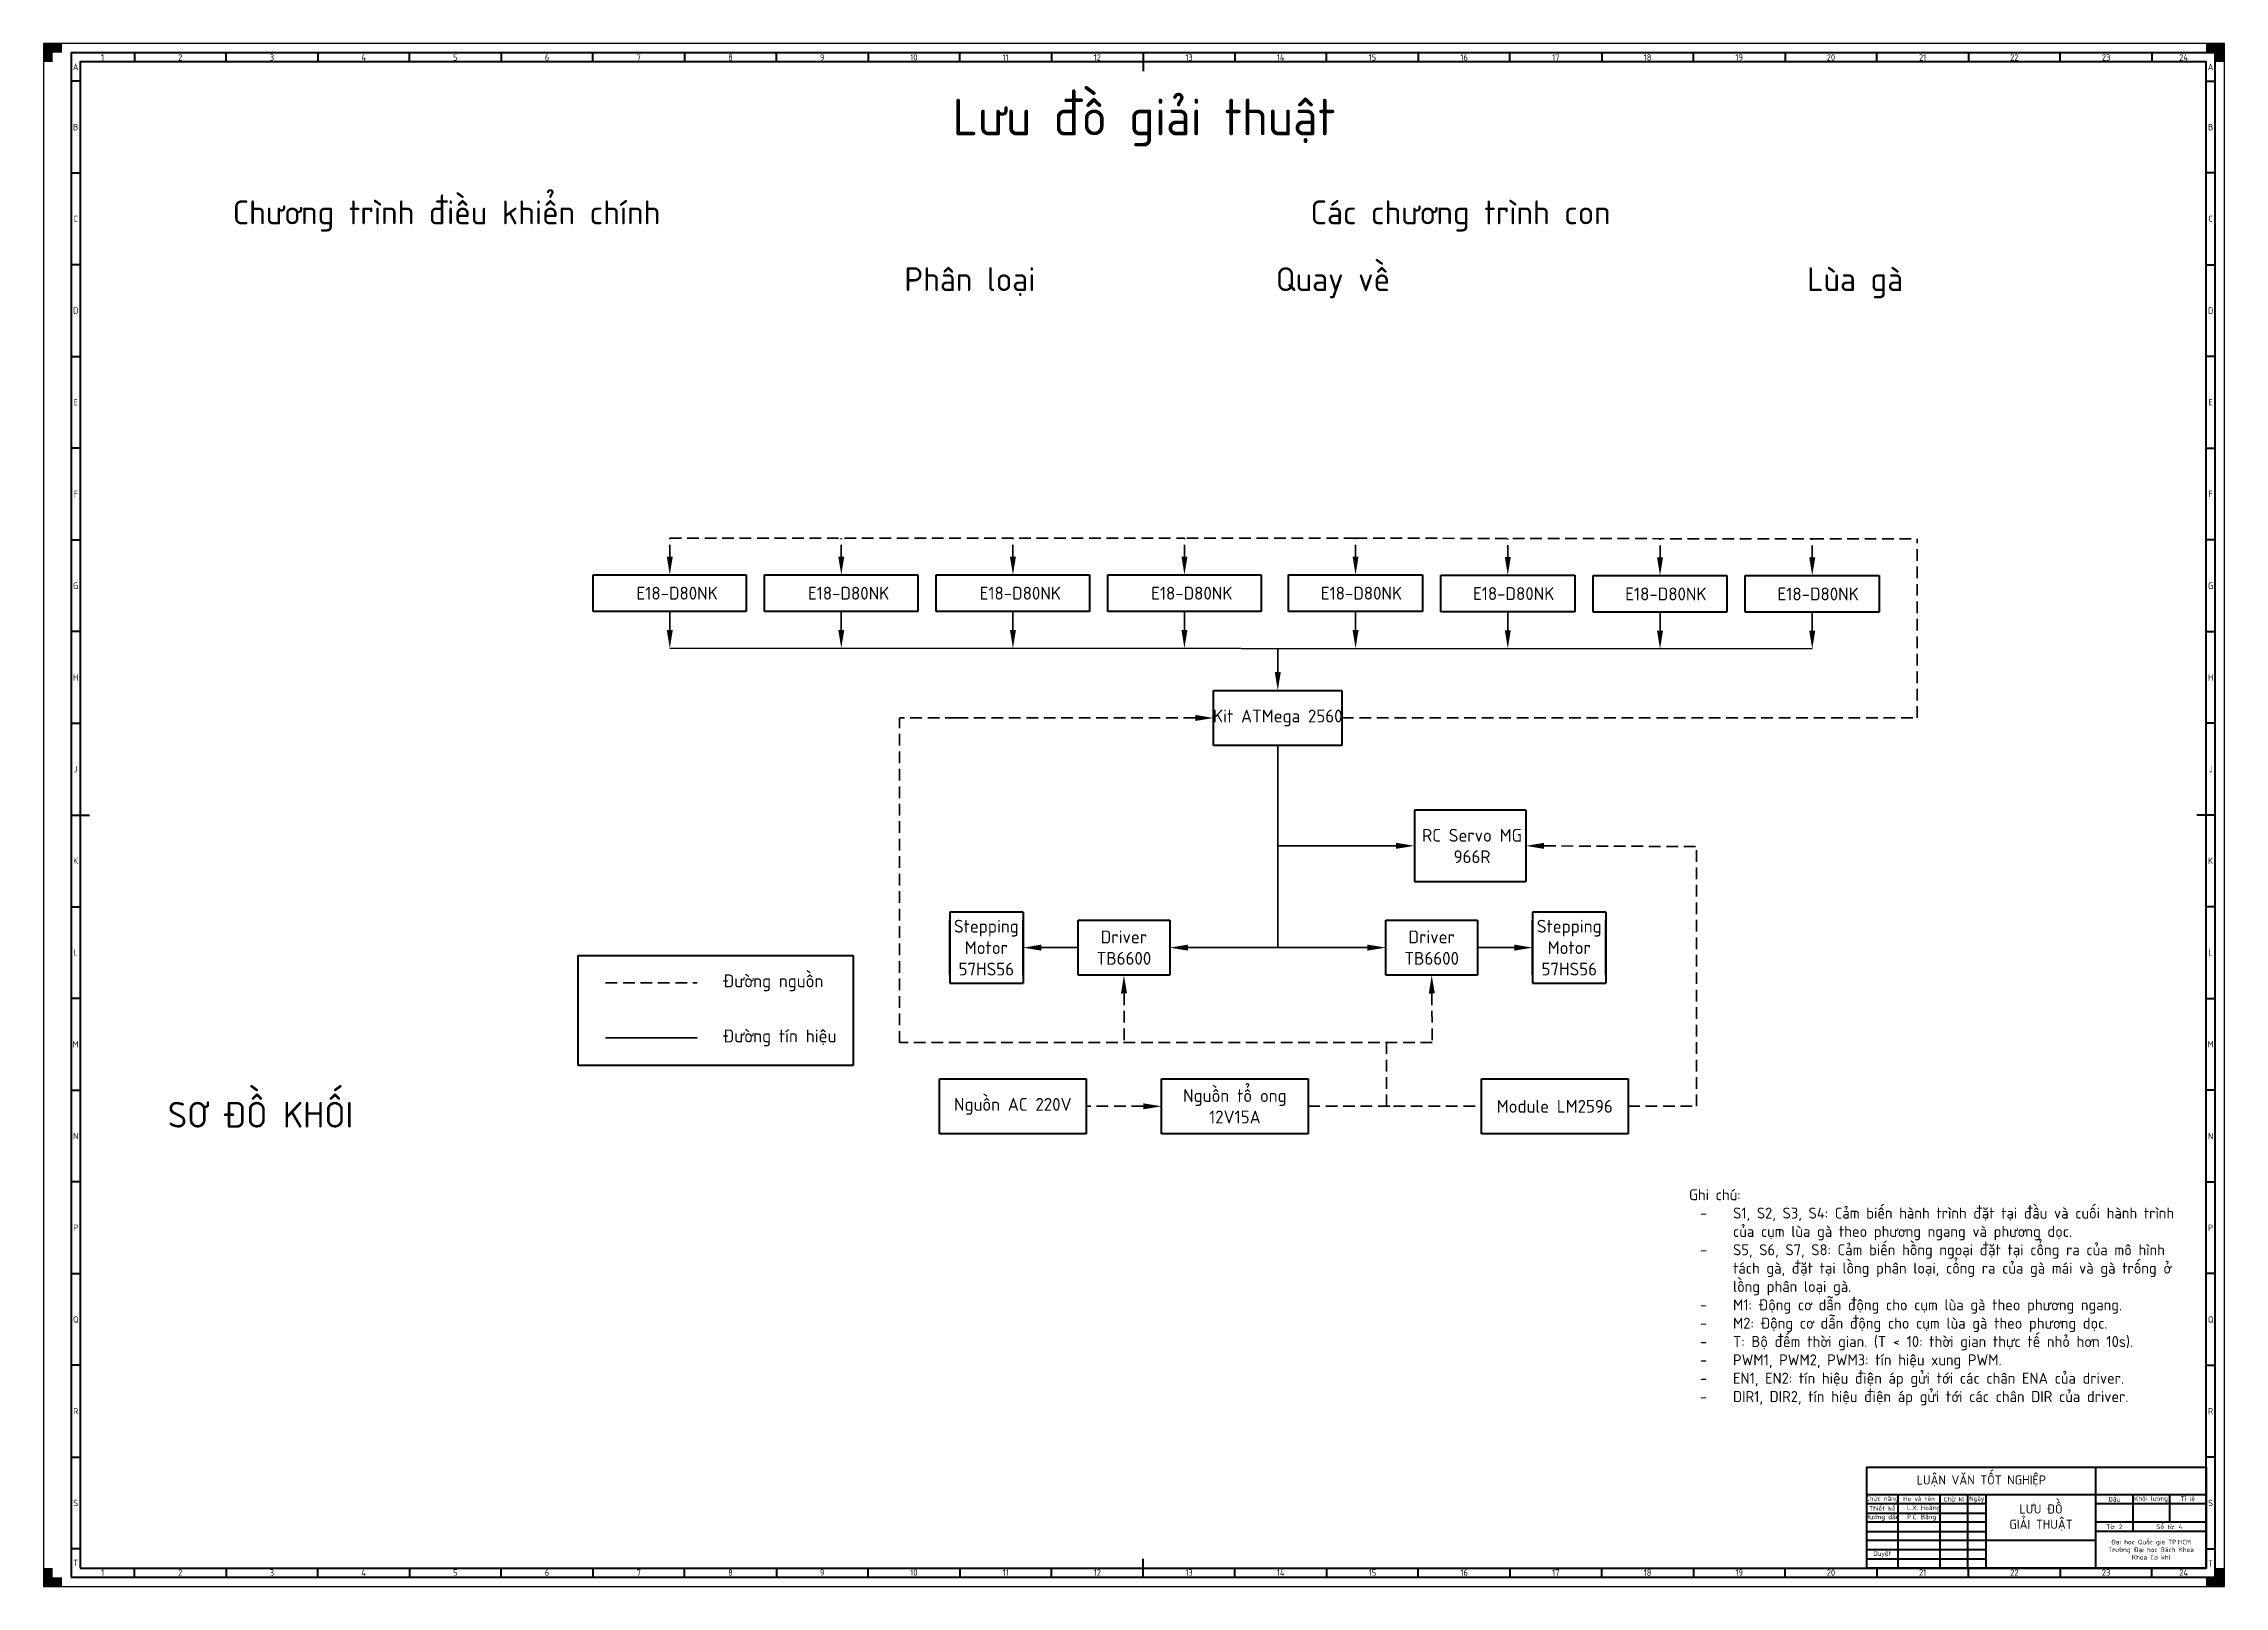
# Model space of a CAD drawing. Header units: millimetres. Extents: x -3609 to 4008, y -1340 to 6855.
# Drawn here: x 0 to 1189, y -1340 to -499 of the extents above; entities that cross this region are included whole.
import ezdxf
from ezdxf import colors
from ezdxf.entities.mleader import LeaderData, LeaderLine
from ezdxf.math import Vec2, Vec3

# ---------------------------------------------------------------- set-up
doc = ezdxf.new("R2010")
doc.units = ezdxf.units.MM
doc.header["$LTSCALE"] = 0.25
doc.linetypes.add('DASHEDX2', pattern=[38.1, 25.4, -12.7])
doc.layers.get('0').update_dxf_attribs({"lineweight": 70})
for name, color, linetype, lineweight in [('Frame 0.5', 170, 'Continuous', 50), ('Frame 1', 10, 'Continuous', 100), ('Hidden', 4, 'DASHEDX2', 35), ('Text', 2, 'Continuous', 35), ('Thin', 20, 'Continuous', 35)]:
    doc.layers.add(name, color=color, linetype=linetype, lineweight=lineweight)
doc.styles.get("Standard").update_dxf_attribs({"font": 'arial.ttf', "width": 1.0001})
doc.styles.add('TCVN', font='')
doc.styles.get('TCVN').set_extended_font_data('TCVN 7284')

msp = doc.modelspace()

# ---------------------------------------------------------------- texts
at = {"ltscale": 1.5, "attachment_point": 1, "style": 'TCVN'}
for s, width, insert, char_height in [('\\pxqc;Lưu đồ giải thuật', 1000, (100, -528.6), 20), ('Chương trình điều khiển chính', 258.331, (103.1, -584.1), 13), ('Các chương trình con', 232.098, (690.8, -584.1), 13), ('Quay về', 244.428, (671.8, -620.5), 13), ('Phân loại', 244.428, (469.3, -620.5), 13), ('Lùa gà', 244.428, (961.5, -620.5), 13)]:
    msp.add_mtext_dynamic_manual_height_columns(s, width=width, gutter_width=25, heights=[0], dxfattribs=dict(at, insert=insert, char_height=char_height))
at = {"layer": 'Text', "style": 'TCVN'}
for s, width, gutter_width, heights, insert, char_height, attachment_point in [('\\pxqc;A', 5, 17.5, [0], (17.5, -511.3), 3.5, 5), ('\\pxqc;1', 34.5, 17.5, [0], (32.2, -506.1), 3.5, 5), ('\\pxqc;2', 50, 17.5, [0], (74.5, -506.1), 3.5, 5), ('\\pxqc;3', 50, 17.5, [0], (124.5, -506.1), 3.5, 5), ('\\pxqc;4', 50, 17.5, [0], (174.5, -506.1), 3.5, 5), ('\\pxqc;5', 50, 17.5, [0], (224.5, -506.1), 3.5, 5), ('\\pxqc;6', 50, 17.5, [0], (274.5, -506.1), 3.5, 5), ('\\pxqc;7', 50, 17.5, [0], (324.5, -506.1), 3.5, 5), ('\\pxqc;8', 50, 17.5, [0], (374.5, -506.1), 3.5, 5), ('\\pxqc;9', 50, 17.5, [0], (424.5, -506.1), 3.5, 5), ('\\pxqc;10', 50, 17.5, [0], (474.5, -506.1), 3.5, 5), ('\\pxqc;11', 50, 17.5, [0], (524.5, -506.1), 3.5, 5), ('\\pxqc;12', 50, 17.5, [0], (574.5, -506.1), 3.5, 5), ('\\pxqc;13', 50, 17.5, [0], (624.5, -506.1), 3.5, 5), ('\\pxqc;14', 50, 17.5, [0], (674.5, -506.1), 3.5, 5), ('\\pxqc;15', 50, 17.5, [0], (724.5, -506.1), 3.5, 5), ('\\pxqc;16', 50, 17.5, [0], (774.5, -506.1), 3.5, 5), ('\\pxqc;17', 50, 17.5, [0], (824.5, -506.1), 3.5, 5), ('\\pxqc;18', 50, 17.5, [0], (874.5, -506.1), 3.5, 5), ('\\pxqc;19', 50, 17.5, [0], (924.5, -506.1), 3.5, 5), ('\\pxqc;20', 50, 17.5, [0], (974.5, -506.1), 3.5, 5), ('\\pxqc;21', 50, 17.5, [0], (1024.5, -506.1), 3.5, 5), ('\\pxqc;22', 50, 17.5, [0], (1074.5, -506.1), 3.5, 5), ('\\pxqc;23', 50, 17.5, [0], (1124.5, -506.1), 3.5, 5), ('\\pxqc;24', 34.5, 17.5, [0], (1166.8, -506.1), 3.5, 5), ('\\pxqc;A', 5, 17.5, [0], (1181.5, -511.3), 3.5, 5), ('\\pxqc;B', 5, 17.5, [0], (17.5, -544.1), 3.5, 5), ('\\pxqc;B', 5, 17.5, [0], (1181.5, -544.1), 3.5, 5), ('\\pxqc;C', 5, 17.5, [0], (17.5, -594.1), 3.5, 5), ('\\pxqc;C', 5, 17.5, [0], (1181.5, -594.1), 3.5, 5), ('\\pxqc;D', 5, 17.5, [0], (17.5, -644.1), 3.5, 5), ('\\pxqc;D', 5, 17.5, [0], (1181.5, -644.1), 3.5, 5), ('\\pxqc;E', 5, 17.5, [0], (17.5, -694.1), 3.5, 5), ('\\pxqc;E', 5, 17.5, [0], (1181.5, -694.1), 3.5, 5), ('\\pxqc;F', 5, 17.5, [0], (17.5, -744.1), 3.5, 5), ('\\pxqc;F', 5, 17.5, [0], (1181.5, -744.1), 3.5, 5), ('\\pxqc;G', 5, 17.5, [0], (17.5, -794.1), 3.5, 5), ('\\pxi1;E18-D80NK', 72.644, 25, [0], (341.9, -798.2), 7, 5), ('\\pxi1;E18-D80NK', 72.644, 25, [0], (435.4, -798.2), 7, 5), ('\\pxi1;E18-D80NK', 72.644, 25, [0], (529, -798.2), 7, 5), ('\\pxi1;E18-D80NK', 72.644, 25, [0], (622.5, -798.2), 7, 5), ('\\pxi1;E18-D80NK', 82.702, 25, [0], (715, -798.2), 7, 5), ('\\pxi1;E18-D80NK', 82.702, 25, [0], (798, -798.4), 7, 5), ('\\pxi1;E18-D80NK', 82.702, 25, [0], (881, -798.6), 7, 5), ('\\pxi1;E18-D80NK', 82.702, 25, [0], (964, -798.6), 7, 5), ('\\pxqc;G', 5, 17.5, [0], (1181.5, -794.1), 3.5, 5), ('\\pxqc;H', 5, 17.5, [0], (17.5, -844.1), 3.5, 5), ('\\pxqc;H', 5, 17.5, [0], (1181.5, -844.1), 3.5, 5), ('Kit ATMega 2560', 70, 25, [0], (672.9, -866.2), 7, 5), ('\\pxqc;J', 5, 17.5, [0], (17.5, -894.1), 3.5, 5), ('\\pxqc;J', 5, 17.5, [0], (1181.5, -894.1), 3.5, 5), ('RC Servo MG 966R', 58.612, 25, [0], (778.8, -936), 7, 5), ('\\pxqc;K', 5, 17.5, [0], (17.5, -944.1), 3.5, 5), ('\\pxqc;K', 5, 17.5, [0], (1181.5, -944.1), 3.5, 5), ('Stepping Motor 57HS56', 40, 25, [0], (514, -991.4), 7, 5), ('Driver\\PTB6600', 113.431, 25, [0], (589, -991.4), 7, 5), ('Driver\\PTB6600', 113.431, 25, [0], (756.8, -991.4), 7, 5), ('Stepping Motor 57HS56', 40, 25, [0], (831.8, -991.4), 7, 5), ('\\pxqc;L', 5, 17.5, [0], (17.5, -994.1), 3.5, 5), ('\\pxqc;L', 5, 17.5, [0], (1181.5, -994.1), 3.5, 5), ('\\pxi2;Đường nguồn', 89.118, 25, [0], (356.4, -1010.6), 7, 4), ('\\pxqc;M', 5, 17.5, [0], (17.5, -1044.1), 3.5, 5), ('\\pxi2;Đường tín hiệu', 89.118, 25, [0], (356.4, -1040.6), 7, 4), ('\\pxqc;M', 5, 17.5, [0], (1181.5, -1044.1), 3.5, 5), ('SƠ ĐỒ KHỐI', 156.033, 25, [0], (67.7, -1082.5), 14, 4), ('Nguồn tổ ong 12V15A', 80, 25, [0], (649.5, -1077.9), 7, 5), ('Nguồn AC 220V', 80, 25, [0], (528.4, -1077.9), 7, 5), ('Module LM2596', 80, 25, [0], (823.9, -1077.9), 7, 5), ('\\pxqc;N', 5, 17.5, [0], (17.5, -1094.1), 3.5, 5), ('\\pxqc;N', 5, 17.5, [0], (1181.5, -1094.1), 3.5, 5), ('Ghi chú:\\P\\pxi-3,l4,t4;-^IS1, S2, S3, S4: Cảm biến hành trình đặt tại đầu và cuối hành trình của cụm lùa gà theo phương ngang và phương dọc.\\P-^IS5, S6, S7, S8: Cảm biến hồng ngoại đặt tại cổng ra của mô hình tách gà, đặt tại lồng phân loại, cổng ra của gà mái và gà trống ở lồng phân loại gà.\\P-^IM1: Động cơ dẫn động cho cụm lùa gà theo phương ngang.\\P-^IM2: Động cơ dẫn động cho cụm lùa gà theo phương dọc.\\P-^IT: Bộ đếm thời gian. (T < 10: thời gian thực tế nhỏ hơn 10s).\\P-^IPWM1, PWM2, PWM3: tín hiệu xung PWM.\\P-^IEN1, EN2: tín hiệu điện áp gửi tới các chân ENA của driver.\\P-^IDIR1, DIR2, tín hiệu điện áp gửi tới các chân DIR của driver.', 276.5, 25, [355.8], (897.1, -1123.1), 6, 1), ('\\pxqc;P', 5, 17.5, [0], (17.5, -1144.1), 3.5, 5), ('\\pxqc;P', 5, 17.5, [0], (1181.5, -1144.1), 3.5, 5), ('\\pxqc;Q', 5, 17.5, [0], (17.5, -1194.1), 3.5, 5), ('\\pxqc;Q', 5, 17.5, [0], (1181.5, -1194.1), 3.5, 5), ('\\pxqc;R', 5, 17.5, [0], (17.5, -1244.1), 3.5, 5), ('\\pxqc;R', 5, 17.5, [0], (1181.5, -1244.1), 3.5, 5), ('LUẬN VĂN TỐT NGHIỆP', 125, 25, [0], (1056.5, -1282.1), 5, 5), ('\\pxqc;S', 5, 17.5, [0], (17.5, -1294.1), 3.5, 5), ('Chức năng', 17, 25, [0], (1002.5, -1292.1), 2.5, 5), ('Thiết kế', 17, 25, [0], (1002.5, -1297.1), 2.5, 5), ('Họ và tên', 23, 25, [0], (1022.5, -1292.1), 2.5, 5), ('\\pxi-3,l5,t5;L.X.^IHoằng', 23, 25, [0], (1011, -1297.1), 2.5, 4), ('Chữ kí', 15, 25, [0], (1041.5, -1292.1), 2.5, 5), ('Ngày', 10, 25, [0], (1054, -1292.1), 2.5, 5), ('LƯU ĐỒ \\PGIẢI THUẬT', 60, 25, [0], (1089, -1302.1), 5, 5), ('\\pxqc;Dấu', 20, 17.5, [0], (1129, -1292.1), 2.5, 5), ('\\pxqc;Khối lượng', 20, 17.5, [0], (1149, -1292.1), 2.5, 5), ('\\pxqc;Tỉ lệ', 20, 17.5, [0], (1169, -1292.1), 2.5, 5), ('\\pxqc;S', 5, 17.5, [0], (1181.5, -1294.1), 3.5, 5), ('Hướng dẫn', 17, 25, [0], (1002.5, -1302.1), 2.5, 5), ('\\pxi-3,l5,ql,t5;P.C.^IBằng', 23, 25, [0], (1011, -1302.1), 2.5, 4), ('Tờ: 2', 20, 17.5, [0], (1129, -1307.1), 2.5, 5), ('\\pxqc;Số tờ: 4', 40, 17.5, [0], (1159, -1307.1), 2.5, 5), ('Đại học Quốc gia TP.HCM\\PTrường Đại học Bách Khoa\\PKhoa Cơ khí', 60, 25, [0], (1149, -1319.6), 2.5, 5), ('\\pxqc;T', 5, 17.5, [0], (17.5, -1326.8), 3.5, 5), ('\\pxqc;1', 34.5, 17.5, [0], (32.2, -1332.1), 3.5, 5), ('\\pxqc;2', 50, 17.5, [0], (74.5, -1332.1), 3.5, 5), ('\\pxqc;3', 50, 17.5, [0], (124.5, -1332.1), 3.5, 5), ('\\pxqc;4', 50, 17.5, [0], (174.5, -1332.1), 3.5, 5), ('\\pxqc;5', 50, 17.5, [0], (224.5, -1332.1), 3.5, 5), ('\\pxqc;6', 50, 17.5, [0], (274.5, -1332.1), 3.5, 5), ('\\pxqc;7', 50, 17.5, [0], (324.5, -1332.1), 3.5, 5), ('\\pxqc;8', 50, 17.5, [0], (374.5, -1332.1), 3.5, 5), ('\\pxqc;9', 50, 17.5, [0], (424.5, -1332.1), 3.5, 5), ('\\pxqc;10', 50, 17.5, [0], (474.5, -1332.1), 3.5, 5), ('\\pxqc;11', 50, 17.5, [0], (524.5, -1332.1), 3.5, 5), ('\\pxqc;12', 50, 17.5, [0], (574.5, -1332.1), 3.5, 5), ('\\pxqc;13', 50, 17.5, [0], (624.5, -1332.1), 3.5, 5), ('\\pxqc;14', 50, 17.5, [0], (674.5, -1332.1), 3.5, 5), ('\\pxqc;15', 50, 17.5, [0], (724.5, -1332.1), 3.5, 5), ('\\pxqc;16', 50, 17.5, [0], (774.5, -1332.1), 3.5, 5), ('\\pxqc;17', 50, 17.5, [0], (824.5, -1332.1), 3.5, 5), ('\\pxqc;18', 50, 17.5, [0], (874.5, -1332.1), 3.5, 5), ('\\pxqc;19', 50, 17.5, [0], (924.5, -1332.1), 3.5, 5), ('\\pxqc;20', 50, 17.5, [0], (974.5, -1332.1), 3.5, 5), ('\\pxqc;Duyệt', 17, 25, [0], (1002.5, -1322.1), 2.5, 5), ('\\pxqc;21', 50, 17.5, [0], (1024.5, -1332.1), 3.5, 5), ('\\pxqc;22', 50, 17.5, [0], (1074.5, -1332.1), 3.5, 5), ('\\pxqc;23', 50, 17.5, [0], (1124.5, -1332.1), 3.5, 5), ('\\pxqc;24', 34.5, 17.5, [0], (1166.8, -1332.1), 3.5, 5), ('\\pxqc;T', 5, 17.5, [0], (1181.5, -1327.1), 3.5, 5)]:
    msp.add_mtext_dynamic_manual_height_columns(s, width=width, gutter_width=gutter_width, heights=heights, dxfattribs=dict(at, insert=insert, char_height=char_height, attachment_point=attachment_point))

# ---------------------------------------------------------------- linework, layer by layer
for p, q in [((299.6, -788.2), (383.1, -788.2)), ((299.6, -808.2), (299.6, -788.2)), ((383.1, -788.2), (383.1, -808.2)), ((393.1, -788.2), (476.7, -788.2)), ((393.1, -808.2), (393.1, -788.2)), ((476.7, -788.2), (476.7, -808.2)), ((486.7, -788.2), (570.2, -788.2)), ((486.7, -808.2), (486.7, -788.2)), ((570.2, -788.2), (570.2, -808.2)), ((580.2, -788.2), (663.8, -788.2)), ((580.2, -808.2), (580.2, -788.2)), ((663.8, -788.2), (663.8, -808.2)), ((678.8, -788.2), (751.8, -788.2)), ((678.8, -808.2), (678.8, -788.2)), ((751.8, -788.2), (751.8, -808.2)), ((761.8, -788.4), (834.8, -788.4)), ((761.8, -808.4), (761.8, -788.4)), ((834.8, -788.4), (834.8, -808.4)), ((844.8, -788.6), (917.8, -788.6)), ((844.8, -808.6), (844.8, -788.6)), ((917.8, -788.6), (917.8, -808.6)), ((927.8, -788.6), (1000.8, -788.6)), ((927.8, -808.6), (927.8, -788.6)), ((1000.8, -788.6), (1000.8, -808.6)), ((383.1, -808.2), (299.6, -808.2)), ((476.7, -808.2), (393.1, -808.2)), ((570.2, -808.2), (486.7, -808.2)), ((663.8, -808.2), (580.2, -808.2)), ((751.8, -808.2), (678.8, -808.2)), ((834.8, -808.4), (761.8, -808.4)), ((917.8, -808.6), (844.8, -808.6)), ((1000.8, -808.6), (927.8, -808.6)), ((637.9, -881.2), (637.9, -851.2)), ((637.9, -851.2), (707.9, -851.2)), ((707.9, -851.2), (707.9, -881.2)), ((707.9, -881.2), (637.9, -881.2)), ((747.4, -916.5), (747.4, -955.4)), ((808.1, -916.5), (747.4, -916.5)), ((808.1, -916.5), (808.1, -955.4)), ((747.4, -955.4), (808.1, -955.4)), ((494, -972), (494, -1010.8)), ((534, -972), (494, -972)), ((534, -972), (534, -1010.8)), ((811.8, -972), (811.8, -1010.8)), ((851.8, -972), (811.8, -972)), ((851.8, -972), (851.8, -1010.8)), ((494, -1006.4), (494, -976.4)), ((534, -1006.4), (534, -976.4)), ((564, -976.4), (614, -976.4)), ((564, -1006.4), (564, -976.4)), ((614, -976.4), (614, -1006.4)), ((731.8, -976.4), (781.8, -976.4)), ((731.8, -1006.4), (731.8, -976.4)), ((781.8, -976.4), (781.8, -1006.4)), ((811.8, -1006.4), (811.8, -976.4)), ((851.8, -1006.4), (851.8, -976.4)), ((291.4, -995.6), (441.4, -995.6)), ((291.4, -1055.6), (291.4, -995.6)), ((441.4, -995.6), (441.4, -1055.6)), ((614, -1006.4), (564, -1006.4)), ((781.8, -1006.4), (731.8, -1006.4)), ((494, -1010.8), (534, -1010.8)), ((811.8, -1010.8), (851.8, -1010.8)), ((441.4, -1055.6), (291.4, -1055.6)), ((488.4, -1062.9), (568.4, -1062.9)), ((488.4, -1092.9), (488.4, -1062.9)), ((568.4, -1062.9), (568.4, -1092.9)), ((609.5, -1062.9), (689.5, -1062.9)), ((609.5, -1092.9), (609.5, -1062.9)), ((689.5, -1062.9), (689.5, -1092.9)), ((783.9, -1062.9), (863.9, -1062.9)), ((783.9, -1092.9), (783.9, -1062.9)), ((863.9, -1062.9), (863.9, -1092.9)), ((568.4, -1092.9), (488.4, -1092.9)), ((689.5, -1092.9), (609.5, -1092.9)), ((863.9, -1092.9), (783.9, -1092.9))]:
    msp.add_line(p, q)
for points in [[(10, -503.6), (10, -498.6), (0, -503.6), (0, -498.6)], [(0, -508.6), (0, -498.6), (5, -508.6), (5, -498.6)], [(1179, -503.6), (1179, -498.6), (1189, -503.6), (1189, -498.6)], [(1189, -508.6), (1189, -498.6), (1184, -508.6), (1184, -498.6)], [(0, -1329.6), (0, -1339.6), (5, -1329.6), (5, -1339.6)], [(1189, -1329.6), (1189, -1339.6), (1184, -1329.6), (1184, -1339.6)], [(10, -1334.6), (10, -1339.6), (0, -1334.6), (0, -1339.6)], [(1179, -1334.6), (1179, -1339.6), (1189, -1334.6), (1189, -1339.6)]]:
    msp.add_solid(points)
at = {"layer": 'Defpoints'}
msp.add_lwpolyline([(0, -1339.6), (1189, -1339.6), (1189, -498.6), (0, -498.6)], close=True, dxfattribs=at)
at = {"layer": 'Frame 0.5'}
for p, q in [((49.5, -503.6), (49.5, -508.6)), ((99.5, -508.6), (99.5, -503.6)), ((149.5, -503.6), (149.5, -508.6)), ((199.5, -508.6), (199.5, -503.6)), ((249.5, -503.6), (249.5, -508.6)), ((299.5, -508.6), (299.5, -503.6)), ((349.5, -503.6), (349.5, -508.6)), ((399.5, -508.6), (399.5, -503.6)), ((449.5, -503.6), (449.5, -508.6)), ((499.5, -508.6), (499.5, -503.6)), ((549.5, -503.6), (549.5, -508.6)), ((649.5, -503.6), (649.5, -508.6)), ((699.5, -508.6), (699.5, -503.6)), ((749.5, -503.6), (749.5, -508.6)), ((799.5, -508.6), (799.5, -503.6)), ((849.5, -503.6), (849.5, -508.6)), ((899.5, -508.6), (899.5, -503.6)), ((949.5, -503.6), (949.5, -508.6)), ((999.5, -508.6), (999.5, -503.6)), ((1049.5, -503.6), (1049.5, -508.6)), ((1099.5, -508.6), (1099.5, -503.6)), ((1149.5, -503.6), (1149.5, -508.6)), ((20, -519.1), (15, -519.1)), ((1179, -519.1), (1184, -519.1)), ((15, -569.1), (20, -569.1)), ((1184, -569.1), (1179, -569.1)), ((20, -619.1), (15, -619.1)), ((1179, -619.1), (1184, -619.1)), ((15, -669.1), (20, -669.1)), ((1184, -669.1), (1179, -669.1)), ((20, -719.1), (15, -719.1)), ((1179, -719.1), (1184, -719.1)), ((15, -769.1), (20, -769.1)), ((1184, -769.1), (1179, -769.1)), ((20, -819.1), (15, -819.1)), ((1179, -819.1), (1184, -819.1)), ((15, -869.1), (20, -869.1)), ((1184, -869.1), (1179, -869.1)), ((15, -969.1), (20, -969.1)), ((1184, -969.1), (1179, -969.1)), ((20, -1019.1), (15, -1019.1)), ((1179, -1019.1), (1184, -1019.1)), ((15, -1069.1), (20, -1069.1)), ((1184, -1069.1), (1179, -1069.1)), ((20, -1119.1), (15, -1119.1)), ((1179, -1119.1), (1184, -1119.1)), ((15, -1169.1), (20, -1169.1)), ((1184, -1169.1), (1179, -1169.1)), ((20, -1219.1), (15, -1219.1)), ((1179, -1219.1), (1184, -1219.1)), ((15, -1269.1), (20, -1269.1)), ((1184, -1269.1), (1179, -1269.1)), ((1119, -1329.6), (1119, -1274.6)), ((994, -1289.6), (1179, -1289.6)), ((1059, -1294.6), (994, -1294.6)), ((1011, -1289.6), (1011, -1329.6)), ((1034, -1329.6), (1034, -1289.6)), ((1049, -1289.6), (1049, -1329.6)), ((1059, -1289.6), (1059, -1329.6)), ((1179, -1294.6), (1119, -1294.6)), ((1139, -1289.6), (1139, -1309.6)), ((1159, -1289.6), (1159, -1304.6)), ((994, -1299.6), (1059, -1299.6)), ((1059, -1304.6), (994, -1304.6)), ((1179, -1304.6), (1119, -1304.6)), ((20, -1319.1), (15, -1319.1)), ((994, -1309.6), (1059, -1309.6)), ((1119, -1314.6), (994, -1314.6)), ((1059, -1319.6), (994, -1319.6)), ((1179, -1309.6), (1119, -1309.6)), ((1179, -1319.1), (1184, -1319.1)), ((49.5, -1334.6), (49.5, -1329.6)), ((99.5, -1329.6), (99.5, -1334.6)), ((149.5, -1334.6), (149.5, -1329.6)), ((199.5, -1329.6), (199.5, -1334.6)), ((249.5, -1334.6), (249.5, -1329.6)), ((299.5, -1329.6), (299.5, -1334.6)), ((349.5, -1334.6), (349.5, -1329.6)), ((399.5, -1329.6), (399.5, -1334.6)), ((449.5, -1334.6), (449.5, -1329.6)), ((499.5, -1329.6), (499.5, -1334.6)), ((549.5, -1334.6), (549.5, -1329.6)), ((649.5, -1334.6), (649.5, -1329.6)), ((699.5, -1329.6), (699.5, -1334.6)), ((749.5, -1334.6), (749.5, -1329.6)), ((799.5, -1329.6), (799.5, -1334.6)), ((849.5, -1334.6), (849.5, -1329.6)), ((899.5, -1329.6), (899.5, -1334.6)), ((949.5, -1334.6), (949.5, -1329.6)), ((994, -1324.6), (1059, -1324.6)), ((999.5, -1329.6), (999.5, -1334.6)), ((1049.5, -1334.6), (1049.5, -1329.6)), ((1099.5, -1329.6), (1099.5, -1334.6)), ((1149.5, -1334.6), (1149.5, -1329.6))]:
    msp.add_line(p, q, dxfattribs=at)
msp.add_lwpolyline([(15, -1334.6), (1184, -1334.6), (1184, -503.6), (15, -503.6)], close=True, dxfattribs=at)
at = {"layer": 'Frame 1'}
for p, q in [((599.5, -503.6), (599.5, -513.6)), ((15, -919.1), (25, -919.1)), ((1184, -919.1), (1174, -919.1)), ((599.5, -1334.6), (599.5, -1324.6))]:
    msp.add_line(p, q, dxfattribs=at)
for points in [[(20, -1329.6), (1179, -1329.6), (1179, -508.6), (20, -508.6)], [(1179, -1329.6), (994, -1329.6), (994, -1274.6), (1179, -1274.6)]]:
    msp.add_lwpolyline(points, close=True, dxfattribs=at)
at = {"layer": 'Hidden'}
for p, q in [((341.4, -768.2), (622, -768.2)), ((715.3, -768.2), (622, -768.2)), ((715.3, -768.2), (964.3, -768.6)), ((964.3, -768.6), (1021.5, -768.6)), ((1021.5, -866.2), (1021.5, -768.6)), ((466.7, -1043.2), (466.7, -866.2)), ((497.9, -866.2), (466.7, -866.2)), ((707.9, -866.2), (1021.5, -866.2)), ((901.1, -1077.9), (901.1, -936.3)), ((306.4, -1010.6), (356.4, -1010.6)), ((757.1, -1043.2), (466.7, -1043.2)), ((732.2, -1077.9), (732.2, -1043.2)), ((689.5, -1077.9), (736, -1077.9)), ((736, -1077.9), (783.9, -1077.9)), ((863.9, -1077.9), (901.1, -1077.9))]:
    msp.add_line(p, q, dxfattribs=at)
at = {"layer": 'Thin'}
for p, q in [((341.4, -828.2), (964.3, -828.6)), ((672.9, -991.4), (672.9, -881.2)), ((634, -991.4), (711.8, -991.4)), ((306.4, -1040.6), (356.4, -1040.6))]:
    msp.add_line(p, q, dxfattribs=at)

msp.set_redraw_order([(e.dxf.handle, doc.entitydb.next_handle()) for e in msp.query("TEXT MTEXT ATTDEF DIMENSION ARC_DIMENSION")])  # texts and dimensions are drawn at this point

# ---------------------------------------------------------------- leaders
at = {"layer": 'Hidden'}
ml = msp.add_multileader_mtext('Standard', dxfattribs=at)
ml.set_content('')
ml.set_leader_properties(color=256, linetype='ByLayer', lineweight=-1)
ml.build(insert=Vec2(0, 0))
ml.multileader.update_dxf_attribs({"has_dogleg": 0, "arrow_head_size": 10})
ctx = ml.context
ctx.base_point, ctx.char_height, ctx.arrow_head_size, ctx.plane_origin = Vec3(341.4, -768.2), 3.5, 10, Vec3(341.4, -788.2)
notes = []
notes.append((ctx, [(0, (1, 1, 0), (333.4, -768.2), (1, 0), 8, [(0, [(341.4, -788.2)], 0, [])])]))
ctx.mtext, ml.multileader.dxf.content_type = None, 0
ml = msp.add_multileader_mtext('Standard', dxfattribs=at)
ml.set_content('')
ml.set_leader_properties(color=256, linetype='ByLayer', lineweight=-1)
ml.build(insert=Vec2(0, 0))
ml.multileader.update_dxf_attribs({"has_dogleg": 0, "arrow_head_size": 10})
ctx = ml.context
ctx.base_point, ctx.char_height, ctx.arrow_head_size, ctx.plane_origin = Vec3(434.9, -768.2), 3.5, 10, Vec3(434.9, -788.2)
notes.append((ctx, [(0, (1, 1, 0), (426.9, -768.2), (1, 0), 8, [(0, [(434.9, -788.2)], 0, [])])]))
ctx.mtext, ml.multileader.dxf.content_type = None, 0
ml = msp.add_multileader_mtext('Standard', dxfattribs=at)
ml.set_content('')
ml.set_leader_properties(color=256, linetype='ByLayer', lineweight=-1)
ml.build(insert=Vec2(0, 0))
ml.multileader.update_dxf_attribs({"has_dogleg": 0, "arrow_head_size": 10})
ctx = ml.context
ctx.base_point, ctx.char_height, ctx.arrow_head_size, ctx.plane_origin = Vec3(528.5, -768.2), 3.5, 10, Vec3(528.5, -788.2)
notes.append((ctx, [(0, (1, 1, 0), (520.5, -768.2), (1, 0), 8, [(0, [(528.5, -788.2)], 0, [])])]))
ctx.mtext, ml.multileader.dxf.content_type = None, 0
ml = msp.add_multileader_mtext('Standard', dxfattribs=at)
ml.set_content('')
ml.set_leader_properties(color=256, linetype='ByLayer', lineweight=-1)
ml.build(insert=Vec2(0, 0))
ml.multileader.update_dxf_attribs({"has_dogleg": 0, "arrow_head_size": 10})
ctx = ml.context
ctx.base_point, ctx.char_height, ctx.arrow_head_size, ctx.plane_origin = Vec3(622, -768.2), 3.5, 10, Vec3(622, -788.2)
notes.append((ctx, [(0, (1, 1, 0), (614, -768.2), (1, 0), 8, [(0, [(622, -788.2)], 0, [])])]))
ctx.mtext, ml.multileader.dxf.content_type = None, 0
ml = msp.add_multileader_mtext('Standard', dxfattribs=at)
ml.set_content('')
ml.set_leader_properties(color=256, linetype='ByLayer', lineweight=-1)
ml.build(insert=Vec2(0, 0))
ml.multileader.update_dxf_attribs({"has_dogleg": 0, "arrow_head_size": 10})
ctx = ml.context
ctx.base_point, ctx.char_height, ctx.arrow_head_size, ctx.plane_origin = Vec3(715.3, -768.2), 3.5, 10, Vec3(715.3, -788.2)
notes.append((ctx, [(0, (1, 1, 0), (707.3, -768.2), (1, 0), 8, [(0, [(715.3, -788.2)], 0, [])])]))
ctx.mtext, ml.multileader.dxf.content_type = None, 0
ml = msp.add_multileader_mtext('Standard', dxfattribs=at)
ml.set_content('')
ml.set_leader_properties(color=256, linetype='ByLayer', lineweight=-1)
ml.build(insert=Vec2(0, 0))
ml.multileader.update_dxf_attribs({"has_dogleg": 0, "arrow_head_size": 10})
ctx = ml.context
ctx.base_point, ctx.char_height, ctx.arrow_head_size, ctx.plane_origin = Vec3(798.3, -768.4), 3.5, 10, Vec3(798.3, -788.4)
notes.append((ctx, [(0, (1, 1, 0), (790.3, -768.4), (1, 0), 8, [(0, [(798.3, -788.4)], 0, [])])]))
ctx.mtext, ml.multileader.dxf.content_type = None, 0
ml = msp.add_multileader_mtext('Standard', dxfattribs=at)
ml.set_content('')
ml.set_leader_properties(color=256, linetype='ByLayer', lineweight=-1)
ml.build(insert=Vec2(0, 0))
ml.multileader.update_dxf_attribs({"has_dogleg": 0, "arrow_head_size": 10})
ctx = ml.context
ctx.base_point, ctx.char_height, ctx.arrow_head_size, ctx.plane_origin = Vec3(881.3, -768.6), 3.5, 10, Vec3(881.3, -788.6)
notes.append((ctx, [(0, (1, 1, 0), (873.3, -768.6), (1, 0), 8, [(0, [(881.3, -788.6)], 0, [])])]))
ctx.mtext, ml.multileader.dxf.content_type = None, 0
ml = msp.add_multileader_mtext('Standard', dxfattribs=at)
ml.set_content('')
ml.set_leader_properties(color=256, linetype='ByLayer', lineweight=-1)
ml.build(insert=Vec2(0, 0))
ml.multileader.update_dxf_attribs({"has_dogleg": 0, "arrow_head_size": 10})
ctx = ml.context
ctx.base_point, ctx.char_height, ctx.arrow_head_size, ctx.plane_origin = Vec3(964.3, -768.6), 3.5, 10, Vec3(964.3, -788.6)
notes.append((ctx, [(0, (1, 1, 0), (956.3, -768.6), (1, 0), 8, [(0, [(964.3, -788.6)], 0, [])])]))
ctx.mtext, ml.multileader.dxf.content_type = None, 0
ml = msp.add_multileader_mtext('Standard', dxfattribs=at)
ml.set_content('')
ml.set_leader_properties(color=256, linetype='ByLayer', lineweight=-1)
ml.build(insert=Vec2(0, 0))
ml.multileader.update_dxf_attribs({"has_dogleg": 0, "arrow_head_size": 10})
ctx = ml.context
ctx.base_point, ctx.char_height, ctx.arrow_head_size, ctx.plane_origin = Vec3(497.9, -866.2), 3.5, 10, Vec3(637.9, -866.2)
notes.append((ctx, [(0, (1, 1, 0), (505.9, -866.2), (-1, 0), 8, [(0, [(637.9, -866.2)], 0, [])])]))
ctx.mtext, ml.multileader.dxf.content_type = None, 0
ml = msp.add_multileader_mtext('Standard', dxfattribs=at)
ml.set_content('')
ml.set_leader_properties(color=256, linetype='ByLayer', lineweight=-1)
ml.build(insert=Vec2(0, 0))
ml.multileader.update_dxf_attribs({"has_dogleg": 0, "arrow_head_size": 10})
ctx = ml.context
ctx.base_point, ctx.char_height, ctx.arrow_head_size, ctx.plane_origin, ctx.plane_x_axis, ctx.plane_y_axis = Vec3(901.1, -936.3), 3.5, 10, Vec3(836, -919.4), Vec3(0, 1), Vec3(-1, 0)
notes.append((ctx, [(0, (1, 1, 0), (901.1, -928.3), (0, -1), 8, [(0, [(808.1, -935.9)], 0, [])])]))
ctx.mtext, ml.multileader.dxf.content_type = None, 0
ml = msp.add_multileader_mtext('Standard', dxfattribs=at)
ml.set_content('')
ml.set_leader_properties(color=256, linetype='ByLayer', lineweight=-1)
ml.build(insert=Vec2(0, 0))
ml.multileader.update_dxf_attribs({"has_dogleg": 0, "arrow_head_size": 10})
ctx = ml.context
ctx.base_point, ctx.char_height, ctx.arrow_head_size, ctx.plane_origin, ctx.plane_x_axis, ctx.plane_y_axis = Vec3(589.2, -1043.2), 3.5, 10, Vec3(589, -1006.4), Vec3(0, 1), Vec3(-1, 0)
notes.append((ctx, [(0, (1, 1, 0), (589.2, -1035.2), (0, -1), 8, [(0, [(589, -1006.4)], 0, [])])]))
ctx.mtext, ml.multileader.dxf.content_type = None, 0
ml = msp.add_multileader_mtext('Standard', dxfattribs=at)
ml.set_content('')
ml.set_leader_properties(color=256, linetype='ByLayer', lineweight=-1)
ml.build(insert=Vec2(0, 0))
ml.multileader.update_dxf_attribs({"has_dogleg": 0, "arrow_head_size": 10})
ctx = ml.context
ctx.base_point, ctx.char_height, ctx.arrow_head_size, ctx.plane_origin, ctx.plane_x_axis, ctx.plane_y_axis = Vec3(757.1, -1043.2), 3.5, 10, Vec3(756.8, -1006.4), Vec3(0, 1), Vec3(-1, 0)
notes.append((ctx, [(0, (1, 1, 0), (757.1, -1035.2), (0, -1), 8, [(0, [(756.8, -1006.4)], 0, [])])]))
ctx.mtext, ml.multileader.dxf.content_type = None, 0
ml = msp.add_multileader_mtext('Standard', dxfattribs=at)
ml.set_content('')
ml.set_leader_properties(color=256, linetype='ByLayer', lineweight=-1)
ml.build(insert=Vec2(0, 0))
ml.multileader.update_dxf_attribs({"has_dogleg": 0, "arrow_head_size": 10})
ctx = ml.context
ctx.base_point, ctx.char_height, ctx.arrow_head_size, ctx.plane_origin = Vec3(568.4, -1077.9), 3.5, 10, Vec3(609.5, -1077.9)
notes.append((ctx, [(0, (1, 1, 0), (576.4, -1077.9), (-1, 0), 8, [(0, [(609.5, -1077.9)], 0, [])])]))
ctx.mtext, ml.multileader.dxf.content_type = None, 0
at = {"layer": 'Thin'}
ml = msp.add_multileader_mtext('Standard', dxfattribs=at)
ml.set_content('')
ml.set_leader_properties(color=256, linetype='ByLayer', lineweight=-1)
ml.build(insert=Vec2(0, 0))
ml.multileader.update_dxf_attribs({"has_dogleg": 0, "arrow_head_size": 10})
ctx = ml.context
ctx.base_point, ctx.char_height, ctx.arrow_head_size, ctx.plane_origin = Vec3(341.4, -808.2), 3.5, 10, Vec3(341.4, -828.2)
notes.append((ctx, [(0, (1, 1, 0), (333.4, -808.2), (1, 0), 8, [(0, [(341.4, -828.2)], 0, [])])]))
ctx.mtext, ml.multileader.dxf.content_type = None, 0
ml = msp.add_multileader_mtext('Standard', dxfattribs=at)
ml.set_content('')
ml.set_leader_properties(color=256, linetype='ByLayer', lineweight=-1)
ml.build(insert=Vec2(0, 0))
ml.multileader.update_dxf_attribs({"has_dogleg": 0, "arrow_head_size": 10})
ctx = ml.context
ctx.base_point, ctx.char_height, ctx.arrow_head_size, ctx.plane_origin = Vec3(434.9, -808.2), 3.5, 10, Vec3(434.9, -828.2)
notes.append((ctx, [(0, (1, 1, 0), (426.9, -808.2), (1, 0), 8, [(0, [(434.9, -828.2)], 0, [])])]))
ctx.mtext, ml.multileader.dxf.content_type = None, 0
ml = msp.add_multileader_mtext('Standard', dxfattribs=at)
ml.set_content('')
ml.set_leader_properties(color=256, linetype='ByLayer', lineweight=-1)
ml.build(insert=Vec2(0, 0))
ml.multileader.update_dxf_attribs({"has_dogleg": 0, "arrow_head_size": 10})
ctx = ml.context
ctx.base_point, ctx.char_height, ctx.arrow_head_size, ctx.plane_origin = Vec3(528.5, -808.2), 3.5, 10, Vec3(528.5, -828.2)
notes.append((ctx, [(0, (1, 1, 0), (520.5, -808.2), (1, 0), 8, [(0, [(528.5, -828.2)], 0, [])])]))
ctx.mtext, ml.multileader.dxf.content_type = None, 0
ml = msp.add_multileader_mtext('Standard', dxfattribs=at)
ml.set_content('')
ml.set_leader_properties(color=256, linetype='ByLayer', lineweight=-1)
ml.build(insert=Vec2(0, 0))
ml.multileader.update_dxf_attribs({"has_dogleg": 0, "arrow_head_size": 10})
ctx = ml.context
ctx.base_point, ctx.char_height, ctx.arrow_head_size, ctx.plane_origin = Vec3(622, -808.2), 3.5, 10, Vec3(622, -828.2)
notes.append((ctx, [(0, (1, 1, 0), (614, -808.2), (1, 0), 8, [(0, [(622, -828.2)], 0, [])])]))
ctx.mtext, ml.multileader.dxf.content_type = None, 0
ml = msp.add_multileader_mtext('Standard', dxfattribs=at)
ml.set_content('')
ml.set_leader_properties(color=256, linetype='ByLayer', lineweight=-1)
ml.build(insert=Vec2(0, 0))
ml.multileader.update_dxf_attribs({"has_dogleg": 0, "arrow_head_size": 10})
ctx = ml.context
ctx.base_point, ctx.char_height, ctx.arrow_head_size, ctx.plane_origin = Vec3(715.3, -808.2), 3.5, 10, Vec3(715.3, -828.2)
notes.append((ctx, [(0, (1, 1, 0), (707.3, -808.2), (1, 0), 8, [(0, [(715.3, -828.2)], 0, [])])]))
ctx.mtext, ml.multileader.dxf.content_type = None, 0
ml = msp.add_multileader_mtext('Standard', dxfattribs=at)
ml.set_content('')
ml.set_leader_properties(color=256, linetype='ByLayer', lineweight=-1)
ml.build(insert=Vec2(0, 0))
ml.multileader.update_dxf_attribs({"has_dogleg": 0, "arrow_head_size": 10})
ctx = ml.context
ctx.base_point, ctx.char_height, ctx.arrow_head_size, ctx.plane_origin = Vec3(798.3, -808.4), 3.5, 10, Vec3(798.3, -828.4)
notes.append((ctx, [(0, (1, 1, 0), (790.3, -808.4), (1, 0), 8, [(0, [(798.3, -828.4)], 0, [])])]))
ctx.mtext, ml.multileader.dxf.content_type = None, 0
ml = msp.add_multileader_mtext('Standard', dxfattribs=at)
ml.set_content('')
ml.set_leader_properties(color=256, linetype='ByLayer', lineweight=-1)
ml.build(insert=Vec2(0, 0))
ml.multileader.update_dxf_attribs({"has_dogleg": 0, "arrow_head_size": 10})
ctx = ml.context
ctx.base_point, ctx.char_height, ctx.arrow_head_size, ctx.plane_origin = Vec3(881.3, -808.6), 3.5, 10, Vec3(881.3, -828.6)
notes.append((ctx, [(0, (1, 1, 0), (873.3, -808.6), (1, 0), 8, [(0, [(881.3, -828.6)], 0, [])])]))
ctx.mtext, ml.multileader.dxf.content_type = None, 0
ml = msp.add_multileader_mtext('Standard', dxfattribs=at)
ml.set_content('')
ml.set_leader_properties(color=256, linetype='ByLayer', lineweight=-1)
ml.build(insert=Vec2(0, 0))
ml.multileader.update_dxf_attribs({"has_dogleg": 0, "arrow_head_size": 10})
ctx = ml.context
ctx.base_point, ctx.char_height, ctx.arrow_head_size, ctx.plane_origin = Vec3(964.3, -808.6), 3.5, 10, Vec3(964.3, -828.6)
notes.append((ctx, [(0, (1, 1, 0), (956.3, -808.6), (1, 0), 8, [(0, [(964.3, -828.6)], 0, [])])]))
ctx.mtext, ml.multileader.dxf.content_type = None, 0
ml = msp.add_multileader_mtext('Standard', dxfattribs=at)
ml.set_content('')
ml.set_leader_properties(color=256, linetype='ByLayer', lineweight=-1)
ml.build(insert=Vec2(0, 0))
ml.multileader.update_dxf_attribs({"has_dogleg": 0, "arrow_head_size": 10})
ctx = ml.context
ctx.base_point, ctx.char_height, ctx.arrow_head_size, ctx.plane_origin = Vec3(672.9, -828.4), 3.5, 10, Vec3(672.9, -851.2)
notes.append((ctx, [(0, (1, 1, 0), (664.9, -828.4), (1, 0), 8, [(0, [(672.9, -851.2)], 0, [])])]))
ctx.mtext, ml.multileader.dxf.content_type = None, 0
ml = msp.add_multileader_mtext('Standard', dxfattribs=at)
ml.set_content('')
ml.set_leader_properties(color=256, linetype='ByLayer', lineweight=-1)
ml.build(insert=Vec2(0, 0))
ml.multileader.update_dxf_attribs({"has_dogleg": 0, "arrow_head_size": 10})
ctx = ml.context
ctx.base_point, ctx.char_height, ctx.arrow_head_size, ctx.plane_origin = Vec3(672.9, -935.9), 3.5, 10, Vec3(612.6, -966)
notes.append((ctx, [(0, (1, 1, 0), (680.9, -935.9), (-1, 0), 8, [(0, [(747.4, -935.9)], 0, [])])]))
ctx.mtext, ml.multileader.dxf.content_type = None, 0
ml = msp.add_multileader_mtext('Standard', dxfattribs=at)
ml.set_content('')
ml.set_leader_properties(color=256, linetype='ByLayer', lineweight=-1)
ml.build(insert=Vec2(0, 0))
ml.multileader.update_dxf_attribs({"has_dogleg": 0, "arrow_head_size": 10})
ctx = ml.context
ctx.base_point, ctx.char_height, ctx.arrow_head_size, ctx.plane_origin, ctx.plane_x_axis, ctx.plane_y_axis = Vec3(634, -991.4), 3.5, 10, Vec3(614, -991.4), Vec3(0, -1), Vec3(1, 0)
notes.append((ctx, [(0, (1, 1, 0), (634, -983.4), (0, -1), 8, [(0, [(614, -991.4)], 0, [])])]))
ctx.mtext, ml.multileader.dxf.content_type = None, 0
ml = msp.add_multileader_mtext('Standard', dxfattribs=at)
ml.set_content('')
ml.set_leader_properties(color=256, linetype='ByLayer', lineweight=-1)
ml.build(insert=Vec2(0, 0))
ml.multileader.update_dxf_attribs({"has_dogleg": 0, "arrow_head_size": 10})
ctx = ml.context
ctx.base_point, ctx.char_height, ctx.arrow_head_size, ctx.plane_origin = Vec3(564, -991.4), 3.5, 10, Vec3(534, -991.4)
notes.append((ctx, [(0, (1, 1, 0), (556, -991.4), (1, 0), 8, [(0, [(534, -991.4)], 0, [])])]))
ctx.mtext, ml.multileader.dxf.content_type = None, 0
ml = msp.add_multileader_mtext('Standard', dxfattribs=at)
ml.set_content('')
ml.set_leader_properties(color=256, linetype='ByLayer', lineweight=-1)
ml.build(insert=Vec2(0, 0))
ml.multileader.update_dxf_attribs({"has_dogleg": 0, "arrow_head_size": 10})
ctx = ml.context
ctx.base_point, ctx.char_height, ctx.arrow_head_size, ctx.plane_origin, ctx.plane_x_axis, ctx.plane_y_axis = Vec3(711.8, -991.4), 3.5, 10, Vec3(731.8, -991.4), Vec3(0, 1), Vec3(-1, 0)
notes.append((ctx, [(0, (1, 1, 0), (711.8, -999.4), (0, 1), 8, [(0, [(731.8, -991.4)], 0, [])])]))
ctx.mtext, ml.multileader.dxf.content_type = None, 0
ml = msp.add_multileader_mtext('Standard', dxfattribs=at)
ml.set_content('')
ml.set_leader_properties(color=256, linetype='ByLayer', lineweight=-1)
ml.build(insert=Vec2(0, 0))
ml.multileader.update_dxf_attribs({"has_dogleg": 0, "arrow_head_size": 10})
ctx = ml.context
ctx.base_point, ctx.char_height, ctx.arrow_head_size, ctx.plane_origin = Vec3(781.8, -991.4), 3.5, 10, Vec3(811.8, -991.4)
notes.append((ctx, [(0, (1, 1, 0), (789.8, -991.4), (-1, 0), 8, [(0, [(811.8, -991.4)], 0, [])])]))
ctx.mtext, ml.multileader.dxf.content_type = None, 0
for ctx, leaders in notes:
    for number, flags, end, landing, length, lines in leaders:
        leader = LeaderData()
        leader.index, (leader.has_last_leader_line, leader.has_dogleg_vector, leader.attachment_direction) = number, flags
        leader.last_leader_point, leader.dogleg_vector, leader.dogleg_length = Vec3(end), Vec3(landing), length
        for number, points, colour, breaks in lines:
            line = LeaderLine()
            line.index, line.vertices, line.color, line.breaks = number, Vec3.list(points), colors.encode_raw_color(colour), breaks
            leader.lines.append(line)
        ctx.leaders.append(leader)

doc.saveas('drawing.dxf')
